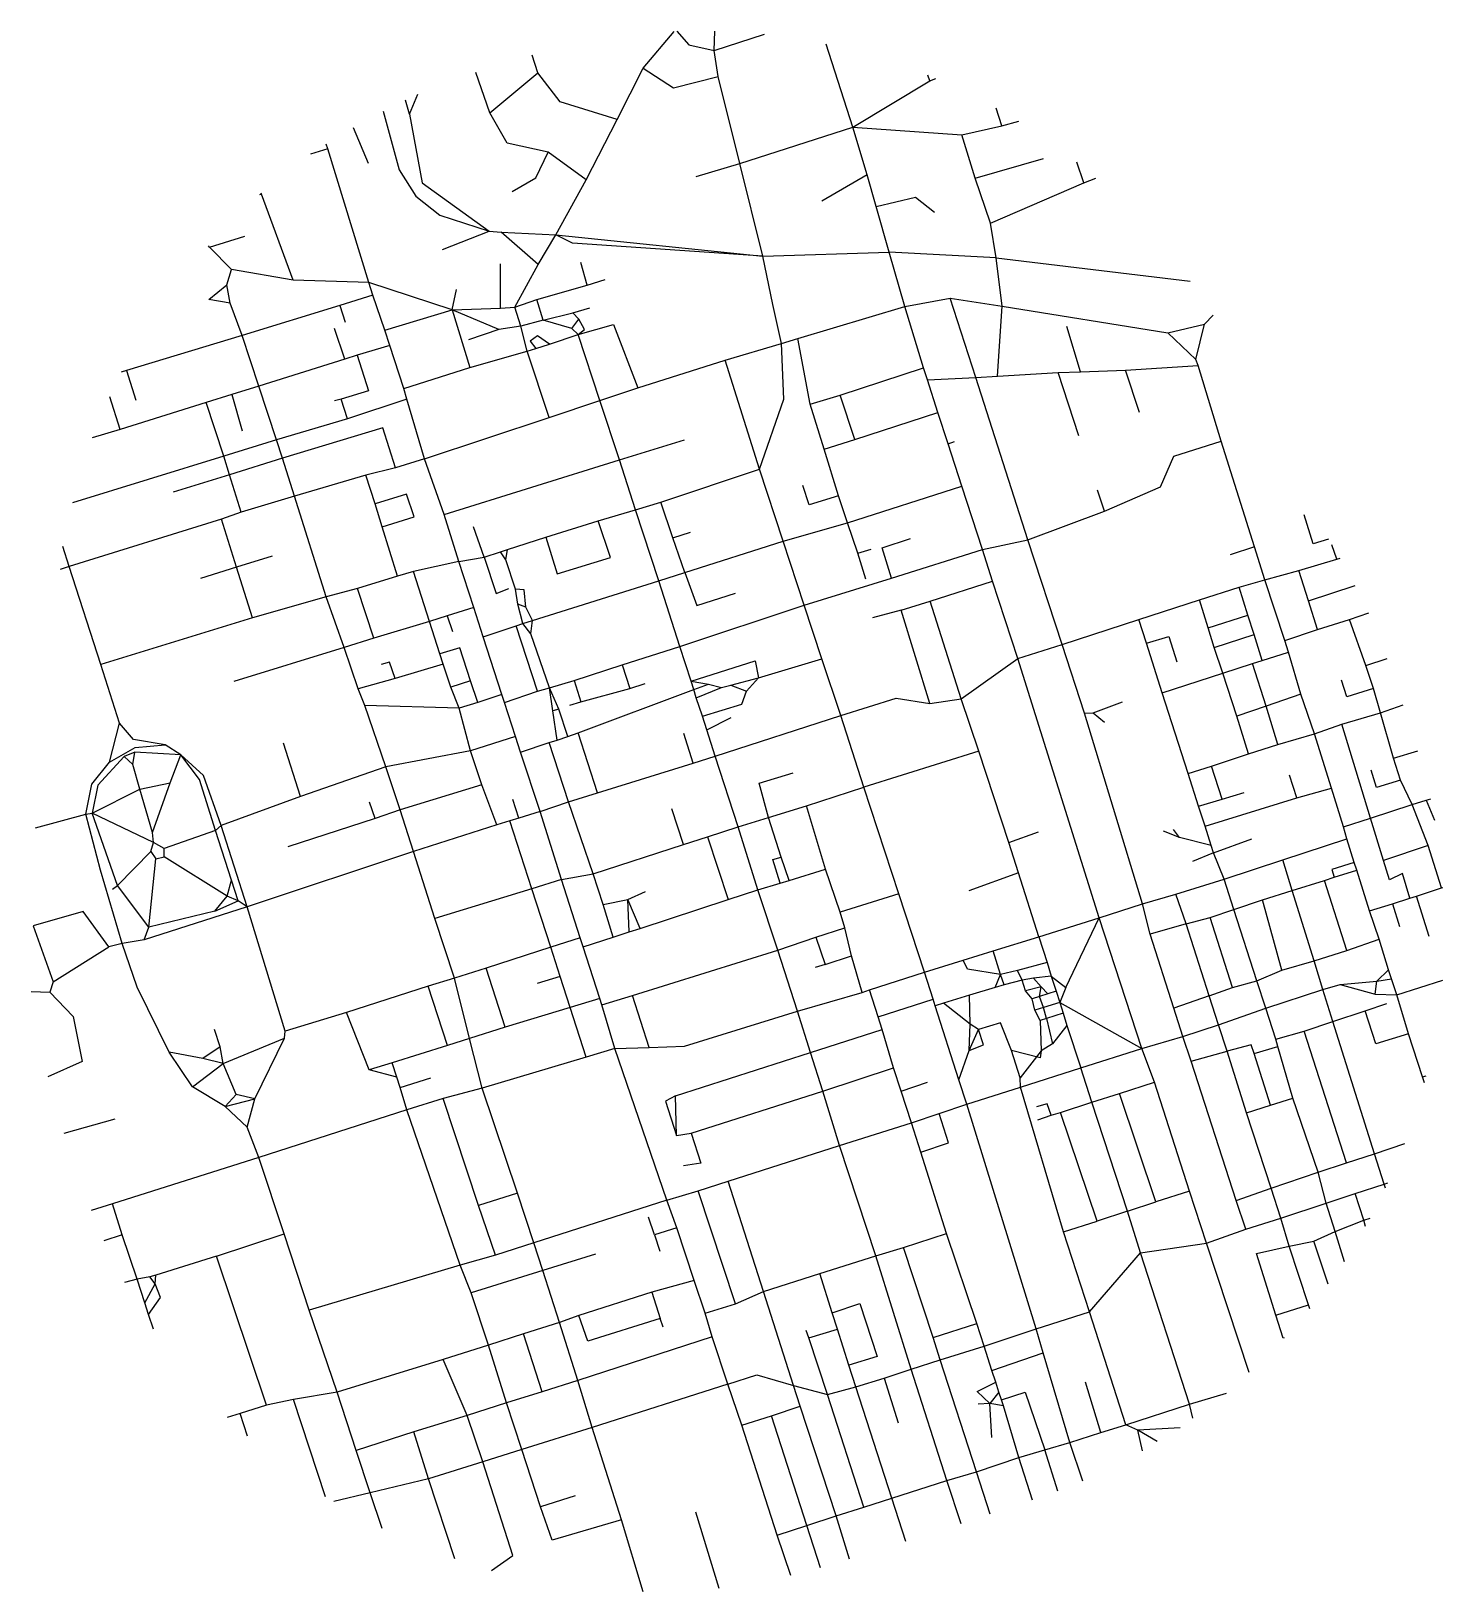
# Model space of a CAD drawing. Header units: metres. Extents: x 629401 to 631741, y 4834633 to 4837220.
import ezdxf

# ---------------------------------------------------------------- set-up
doc = ezdxf.new("R2010")
doc.units = ezdxf.units.M

msp = doc.modelspace()

# ---------------------------------------------------------------- linework, layer by layer
at = {"layer": 'ROADS'}
for points in [[(630415.3, 4837158.5), (630466.4, 4837219.6)], [(630471.2, 4837219.9), (630490.8, 4837197.7), (630532.9, 4837187.8)], [(630532.9, 4837187.8), (630534.1, 4837220)], [(630532.9, 4837187.8), (630616.4, 4837214.9)], [(630539.8, 4837144.7), (630532.9, 4837187.8)], [(630763, 4837060.8), (630718.9, 4837198.6)], [(630240.4, 4837151), (630231.4, 4837180.4)], [(630161, 4837084.6), (630137.6, 4837151.6)], [(630161, 4837084.6), (630240.4, 4837151)], [(630372.1, 4837073.9), (630277.4, 4837102.7), (630240.4, 4837151)], [(630372.1, 4837073.9), (630415.3, 4837158.5)], [(630415.3, 4837158.5), (630465.3, 4837126.1), (630539.8, 4837144.7)], [(630575.4, 4837000.6), (630539.8, 4837144.7)], [(630763, 4837060.8), (630890.7, 4837137.8)], [(630890.7, 4837137.8), (630887.5, 4837147.4)], [(630890.7, 4837137.8), (630900.3, 4837141.6)], [(630028, 4837082.7), (630041.7, 4837115.7)], [(629984.1, 4837087.4), (630010.9, 4836990.4), (630038.3, 4836946.3), (630078.3, 4836915.3), (630160.1, 4836888.7)], [(630028, 4837082.7), (630021.1, 4837105.7)], [(630028, 4837082.7), (630048.7, 4836968.6), (630160.1, 4836888.7)], [(630257.7, 4837019.7), (630189.9, 4837034.6), (630161, 4837084.6)], [(631009.8, 4837062.9), (631000.7, 4837092.2)], [(629934.3, 4837060.5), (629959.5, 4837001.4)], [(630320.9, 4836973.8), (630372.1, 4837073.9)], [(630575.4, 4837000.6), (630763, 4837060.8)], [(630786.9, 4836981.9), (630763, 4837060.8)], [(630763, 4837060.8), (630943.9, 4837048.2)], [(630943.9, 4837048.2), (631009.8, 4837062.9)], [(631009.8, 4837062.9), (631038.1, 4837070.9)], [(629892.2, 4837025), (629889.6, 4837032.5)], [(630965.8, 4836976.6), (630943.9, 4837048.2)], [(629892.2, 4837025), (629863.8, 4837016)], [(629960.2, 4836803.4), (629892.2, 4837025)], [(630198.1, 4836954.2), (630237.3, 4836977), (630257.7, 4837019.7)], [(630320.9, 4836973.8), (630257.7, 4837019.7)], [(630965.8, 4836976.6), (631079, 4837009)], [(630503.1, 4836979.2), (630575.4, 4837000.6)], [(630613.9, 4836846.8), (630575.4, 4837000.6)], [(630786.9, 4836981.9), (630711.5, 4836938.5)], [(630801.5, 4836929.6), (630786.9, 4836981.9)], [(631145.8, 4836968.5), (631134.5, 4837003.1)], [(630270.4, 4836882.3), (630320.9, 4836973.8)], [(630991.4, 4836901.6), (630965.8, 4836976.6)], [(630991.4, 4836901.6), (631145.8, 4836968.5)], [(631145.8, 4836968.5), (631165.6, 4836976.1)], [(629782.4, 4836949.9), (629779.2, 4836948.9)], [(629782.4, 4836949.9), (629781.9, 4836951.4)], [(629834.7, 4836807), (629782.4, 4836949.9)], [(630801.5, 4836929.6), (630866.7, 4836944.7), (630898.3, 4836920.1)], [(630823.1, 4836853.5), (630801.5, 4836929.6)], [(631000.7, 4836844.3), (630991.4, 4836901.6)], [(629696.4, 4836861.8), (629755, 4836880.3)], [(630082.3, 4836857.9), (630160.1, 4836888.7)], [(630160.1, 4836888.7), (630179.6, 4836886.7)], [(630241.1, 4836833.2), (630179.6, 4836886.7)], [(630179.6, 4836886.7), (630270.4, 4836882.3)], [(630241.1, 4836833.2), (630270.4, 4836882.3)], [(630613.9, 4836846.8), (630298, 4836868.8), (630270.4, 4836882.3)], [(630270.4, 4836882.3), (630613.9, 4836846.8)], [(629696.4, 4836861.8), (629694.7, 4836864.4)], [(629732.4, 4836824.8), (629696.4, 4836861.8)], [(630613.9, 4836846.8), (630823.1, 4836853.5)], [(630849.1, 4836763.5), (630823.1, 4836853.5)], [(631000.7, 4836844.3), (630823.1, 4836853.5)], [(629724.7, 4836799.6), (629732.4, 4836824.8)], [(629834.7, 4836807), (629732.4, 4836824.8)], [(630178.5, 4836761), (630178.7, 4836834.5)], [(630202.7, 4836762.7), (630241.1, 4836833.2)], [(630322.6, 4836799.2), (630312.1, 4836836.3)], [(630630.2, 4836767), (630613.9, 4836846.8)], [(631010.3, 4836763.9), (631000.7, 4836844.3)], [(631000.7, 4836844.3), (631322.2, 4836805.7)], [(629730.6, 4836769), (629695.1, 4836775.1), (629724.7, 4836799.6)], [(629730.6, 4836769), (629724.7, 4836799.6)], [(629960.2, 4836803.4), (629834.7, 4836807)], [(630098.7, 4836757.9), (629960.2, 4836803.4)], [(629967.1, 4836782.3), (629960.2, 4836803.4)], [(630238.8, 4836775.3), (630322.6, 4836799.2)], [(630322.6, 4836799.2), (630352, 4836808.3)], [(629967.1, 4836782.3), (629912.3, 4836765)], [(629986.9, 4836724.4), (629967.1, 4836782.3)], [(630098.7, 4836757.9), (630105.6, 4836791.6)], [(630202.7, 4836762.7), (630238.8, 4836775.3)], [(630249.5, 4836740.8), (630238.8, 4836775.3)], [(630849.1, 4836763.5), (630924.2, 4836777.4)], [(630967, 4836645.9), (630924.2, 4836777.4)], [(630924.2, 4836777.4), (631010.3, 4836763.9)], [(629750.1, 4836715.7), (629730.6, 4836769)], [(629912.3, 4836765), (629750.1, 4836715.7)], [(629912.3, 4836765), (629921.1, 4836737.9)], [(629986.9, 4836724.4), (630098.7, 4836757.9)], [(630098.7, 4836757.9), (630178.5, 4836761)], [(630098.7, 4836757.9), (630127.7, 4836662.6)], [(630175.9, 4836725.2), (630098.7, 4836757.9)], [(630178.5, 4836761), (630202.7, 4836762.7)], [(630212.2, 4836730.8), (630202.7, 4836762.7)], [(630249.5, 4836740.8), (630298.9, 4836753.1)], [(630298.9, 4836753.1), (630326.9, 4836761.5)], [(630308.6, 4836742.6), (630298.9, 4836753.1)], [(630644.5, 4836702), (630630.2, 4836767)], [(630671.6, 4836710.8), (630849.1, 4836763.5)], [(630880.2, 4836661.8), (630849.1, 4836763.5)], [(631002.8, 4836647.9), (631010.3, 4836763.9)], [(631010.3, 4836763.9), (631285.1, 4836719.9)], [(631346.2, 4836734.5), (631360.4, 4836749.2)], [(629920.4, 4836676.4), (629903.6, 4836726.9)], [(629995.4, 4836699.1), (629986.9, 4836724.4)], [(630175.9, 4836725.2), (630125.6, 4836708.4)], [(630212.2, 4836730.8), (630175.9, 4836725.2)], [(630249.5, 4836740.8), (630212.2, 4836730.8)], [(630223.1, 4836689.5), (630212.2, 4836730.8)], [(630296.8, 4836726.9), (630249.5, 4836740.8)], [(630296.8, 4836726.9), (630308.6, 4836742.6)], [(630307.6, 4836717.2), (630296.8, 4836726.9)], [(630307.6, 4836717.2), (630318, 4836725.7), (630308.6, 4836742.6)], [(630307.6, 4836717.2), (630366.1, 4836733.8), (630406.4, 4836628.5)], [(631140.4, 4836655.4), (631117.7, 4836730.6)], [(631285.1, 4836719.9), (631346.2, 4836734.5)], [(631331.4, 4836675.7), (631346.2, 4836734.5)], [(629750.1, 4836715.7), (629558.3, 4836657.6)], [(629778.2, 4836631.4), (629750.1, 4836715.7)], [(629995.4, 4836699.1), (629941, 4836682.8)], [(630018.4, 4836627.7), (629995.4, 4836699.1)], [(630260.1, 4836701), (630240.1, 4836715.2), (630228, 4836705.9), (630237.1, 4836693.8)], [(630237.1, 4836693.8), (630260.1, 4836701)], [(630260.1, 4836701), (630307.6, 4836717.2)], [(630343.6, 4836607.8), (630307.6, 4836717.2)], [(630551.5, 4836674.6), (630644.5, 4836702)], [(630608.3, 4836493.9), (630648.6, 4836610), (630644.5, 4836702)], [(630644.5, 4836702), (630671.6, 4836710.8)], [(630691.9, 4836601.7), (630671.6, 4836710.8)], [(631331.4, 4836675.7), (631285.1, 4836719.9)], [(629920.4, 4836676.4), (629778.2, 4836631.4)], [(629941, 4836682.8), (629959.6, 4836624), (629914.5, 4836610.2)], [(629941, 4836682.8), (629920.4, 4836676.4)], [(630127.7, 4836662.6), (630223.1, 4836689.5)], [(630223.1, 4836689.5), (630237.1, 4836693.8)], [(630259.5, 4836579.3), (630223.1, 4836689.5)], [(630406.4, 4836628.5), (630551.5, 4836674.6)], [(630608.3, 4836493.9), (630551.5, 4836674.6)], [(631335.6, 4836665.6), (631331.4, 4836675.7)], [(629558.3, 4836657.6), (629549.9, 4836654.9)], [(629558.3, 4836657.6), (629574.1, 4836608.4)], [(630018.4, 4836627.7), (630127.7, 4836662.6)], [(630741.9, 4836616.7), (630880.2, 4836661.8)], [(630886.6, 4836641.8), (630880.2, 4836661.8)], [(630886.6, 4836641.8), (630967, 4836645.9)], [(630967, 4836645.9), (631002.8, 4836647.9)], [(631053.1, 4836376.9), (630967, 4836645.9)], [(631002.8, 4836647.9), (631103.2, 4836654)], [(631103.2, 4836654), (631140.4, 4836655.4)], [(631137.6, 4836548.9), (631103.2, 4836654)], [(631140.4, 4836655.4), (631215.3, 4836657.8)], [(631215.3, 4836657.8), (631335.6, 4836665.6)], [(631238.2, 4836587.6), (631215.3, 4836657.8)], [(631373.4, 4836540.4), (631335.6, 4836665.6)], [(629733.4, 4836617.6), (629690.9, 4836604.6)], [(629778.2, 4836631.4), (629733.4, 4836617.6)], [(629733.4, 4836617.6), (629750.3, 4836557.4)], [(629807.5, 4836542.7), (629778.2, 4836631.4)], [(630023.5, 4836609.9), (630018.4, 4836627.7)], [(630343.6, 4836607.8), (630406.4, 4836628.5)], [(630903.8, 4836587.8), (630886.6, 4836641.8)], [(629547.9, 4836559.5), (629530.7, 4836613.9)], [(629690.9, 4836604.6), (629547.9, 4836559.5)], [(629720, 4836515.3), (629690.9, 4836604.6)], [(629914.5, 4836610.2), (629903.6, 4836607)], [(629925, 4836577.6), (629914.5, 4836610.2)], [(630023.5, 4836609.9), (629925, 4836577.6)], [(630052.9, 4836511.1), (630023.5, 4836609.9)], [(630259.5, 4836579.3), (630343.6, 4836607.8)], [(630375.9, 4836509.2), (630343.6, 4836607.8)], [(630691.9, 4836601.7), (630741.9, 4836616.7)], [(630715.5, 4836526.9), (630691.9, 4836601.7)], [(630766.1, 4836543.2), (630741.9, 4836616.7)], [(629925, 4836577.6), (629807.5, 4836542.7)], [(630052.9, 4836511.1), (630259.5, 4836579.3)], [(630766.1, 4836543.2), (630903.8, 4836587.8)], [(630920.8, 4836535.9), (630903.8, 4836587.8)], [(629547.9, 4836559.5), (629501.7, 4836545.6)], [(629807.5, 4836542.7), (629720, 4836515.3)], [(629817.4, 4836511.9), (629807.5, 4836542.7)], [(630004.8, 4836496.2), (629983.4, 4836562.5), (629817.4, 4836511.9)], [(630375.9, 4836509.2), (630483.6, 4836542.8)], [(630715.5, 4836526.9), (630766.1, 4836543.2)], [(630920.8, 4836535.9), (630931.7, 4836539.9)], [(631180.2, 4836424), (631273.3, 4836464.6), (631295.1, 4836515.2), (631373.4, 4836540.4)], [(631429.1, 4836365.4), (631373.4, 4836540.4)], [(629720, 4836515.3), (629469, 4836437.9)], [(629729.3, 4836484.4), (629720, 4836515.3)], [(630739.4, 4836449.8), (630715.5, 4836526.9)], [(630943.7, 4836465.9), (630920.8, 4836535.9)], [(629817.4, 4836511.9), (629729.3, 4836484.4)], [(629836.9, 4836449), (629817.4, 4836511.9)], [(630004.8, 4836496.2), (629955.2, 4836483.7)], [(630052.9, 4836511.1), (630004.8, 4836496.2)], [(630085.3, 4836418.6), (630052.9, 4836511.1)], [(630085.3, 4836418.6), (630375.9, 4836509.2)], [(630402.8, 4836426.6), (630375.9, 4836509.2)], [(630444.4, 4836439.4), (630608.3, 4836493.9)], [(630647.2, 4836374.6), (630608.3, 4836493.9)], [(629729.3, 4836484.4), (629636.1, 4836455.9)], [(629748.8, 4836422.5), (629729.3, 4836484.4)], [(629955.2, 4836483.7), (629836.9, 4836449)], [(629970.9, 4836436.3), (629955.2, 4836483.7)], [(630739.4, 4836449.8), (630690.6, 4836435), (630680.1, 4836466.9)], [(630754.1, 4836404.8), (630943.7, 4836465.9)], [(630978, 4836360.8), (630943.7, 4836465.9)], [(629836.9, 4836449), (629748.8, 4836422.5)], [(629889.5, 4836282.4), (629836.9, 4836449)], [(629982.4, 4836398.1), (630035.3, 4836414.8), (630022.9, 4836452.5), (629970.9, 4836436.3)], [(629982.4, 4836398.1), (629970.9, 4836436.3)], [(630402.8, 4836426.6), (630444.4, 4836439.4)], [(630464.3, 4836380.1), (630444.4, 4836439.4)], [(630754.1, 4836404.8), (630739.4, 4836449.8)], [(631180.2, 4836424), (631168.5, 4836459.2)], [(629716, 4836410.8), (629463.3, 4836332.3)], [(629748.8, 4836422.5), (629716, 4836410.8)], [(629740.7, 4836331.6), (629716, 4836410.8)], [(630109.8, 4836341), (630085.3, 4836418.6)], [(630340.6, 4836408.3), (630402.8, 4836426.6)], [(630441.1, 4836308.5), (630402.8, 4836426.6)], [(631053.1, 4836376.9), (631180.2, 4836424)], [(631551.6, 4836377.6), (631526, 4836370.1), (631511.1, 4836418.4)], [(630007.9, 4836316.6), (629982.4, 4836398.1)], [(630151.6, 4836348.1), (630134.1, 4836398.4)], [(630253.6, 4836380.9), (630272.5, 4836320.2), (630361.2, 4836347.2), (630340.6, 4836408.3)], [(630253.6, 4836380.9), (630340.6, 4836408.3)], [(630464.3, 4836380.1), (630493.5, 4836389.5)], [(630647.2, 4836374.6), (630754.1, 4836404.8)], [(630771, 4836354.5), (630754.1, 4836404.8)], [(629463.3, 4836332.3), (629453.1, 4836365.5)], [(630178.9, 4836356.8), (630190.2, 4836360.5)], [(630187.6, 4836343.7), (630190.2, 4836360.5)], [(630190.2, 4836360.5), (630253.6, 4836380.9)], [(630484.5, 4836322.6), (630464.3, 4836380.1)], [(630484.5, 4836322.6), (630647.2, 4836374.6)], [(630682, 4836268.7), (630647.2, 4836374.6)], [(630771, 4836354.5), (630793.5, 4836361.5)], [(630827.2, 4836313.2), (630811.4, 4836363.6), (630858.3, 4836379.2)], [(630827.2, 4836313.2), (630978, 4836360.8)], [(630978, 4836360.8), (631053.1, 4836376.9)], [(630994.7, 4836308.4), (630978, 4836360.8)], [(631110.3, 4836203.4), (631053.1, 4836376.9)], [(631429.1, 4836365.4), (631388.6, 4836351.7)], [(631446.1, 4836310.4), (631429.1, 4836365.4)], [(631565.3, 4836344.7), (631557.3, 4836368.5)], [(629800.1, 4836349.5), (629740.7, 4836331.6)], [(630109.8, 4836341), (630034.7, 4836324.2)], [(630109.8, 4836341), (630151.6, 4836348.1)], [(630134.5, 4836264.7), (630109.8, 4836341)], [(630151.6, 4836348.1), (630178.9, 4836356.8)], [(630151.6, 4836348.1), (630171.4, 4836287.9), (630192.3, 4836295.8)], [(630187.6, 4836343.7), (630178.9, 4836356.8)], [(630203.8, 4836294.8), (630187.6, 4836343.7)], [(630784.5, 4836311.7), (630771, 4836354.5)], [(631502.6, 4836325.7), (631565.3, 4836344.7)], [(631565.3, 4836344.7), (631571, 4836346.6)], [(629463.3, 4836332.3), (629448.5, 4836327.7)], [(629515.9, 4836170), (629463.3, 4836332.3)], [(629740.7, 4836331.6), (629681.2, 4836312.9)], [(629767.7, 4836247.6), (629740.7, 4836331.6)], [(630007.9, 4836316.6), (629941.7, 4836296.1)], [(630034.7, 4836324.2), (630007.9, 4836316.6)], [(630060.9, 4836241.1), (630034.7, 4836324.2)], [(630231.8, 4836243.2), (630441.1, 4836308.5)], [(630441.1, 4836308.5), (630484.5, 4836322.6)], [(630475.8, 4836200.1), (630441.1, 4836308.5)], [(630484.5, 4836322.6), (630504.5, 4836267.9), (630568.4, 4836288.4)], [(630682, 4836268.7), (630827.2, 4836313.2)], [(630891.2, 4836275.2), (630994.7, 4836308.4)], [(631036.4, 4836179.8), (630994.7, 4836308.4)], [(631403.6, 4836298.3), (631446.1, 4836310.4)], [(631446.1, 4836310.4), (631502.6, 4836325.7)], [(631479.1, 4836209.6), (631446.1, 4836310.4)], [(631518.4, 4836275.5), (631502.6, 4836325.7)], [(629889.5, 4836282.4), (629767.7, 4836247.6)], [(629941.7, 4836296.1), (629889.5, 4836282.4)], [(629919.5, 4836198.5), (629889.5, 4836282.4)], [(629968.9, 4836213.9), (629941.7, 4836296.1)], [(630220.7, 4836264.9), (630217.8, 4836294.1), (630203.8, 4836294.8)], [(630207.6, 4836270.1), (630203.8, 4836294.8)], [(631338, 4836277.3), (631403.6, 4836298.3)], [(631418, 4836252.1), (631403.6, 4836298.3)], [(631518.4, 4836275.5), (631595.9, 4836301.2)], [(630134.5, 4836264.7), (630090.5, 4836250.6)], [(630150.1, 4836216.1), (630134.5, 4836264.7)], [(630215.6, 4836238.2), (630207.6, 4836270.1)], [(630220.7, 4836264.9), (630207.6, 4836270.1)], [(630231.8, 4836243.2), (630220.7, 4836264.9)], [(630475.8, 4836200.1), (630682, 4836268.7)], [(630711.5, 4836179.2), (630682, 4836268.7)], [(630842.9, 4836259.9), (630795.7, 4836247.4)], [(630842.9, 4836259.9), (630891.2, 4836275.2)], [(630890.5, 4836105.5), (630842.9, 4836259.9)], [(630942.6, 4836112.9), (630891.2, 4836275.2)], [(631237.1, 4836244.9), (631338, 4836277.3)], [(631352.3, 4836230.9), (631338, 4836277.3)], [(631533.4, 4836228), (631518.4, 4836275.5)], [(631586.7, 4836244.7), (631618.6, 4836255.5)], [(629767.7, 4836247.6), (629515.9, 4836170)], [(630060.9, 4836241.1), (629968.9, 4836213.9)], [(630090.5, 4836250.6), (630060.9, 4836241.1)], [(630078.2, 4836187.6), (630060.9, 4836241.1)], [(630090.5, 4836250.6), (630099.2, 4836224.8)], [(630150.1, 4836216.1), (630204.6, 4836234)], [(630204.6, 4836234), (630215.6, 4836238.2)], [(630240.2, 4836125.7), (630204.6, 4836234)], [(630215.6, 4836238.2), (630231.8, 4836243.2)], [(630229.2, 4836220.8), (630215.6, 4836238.2)], [(630229.2, 4836220.8), (630231.8, 4836243.2)], [(631110.3, 4836203.4), (631237.1, 4836244.9)], [(631250, 4836205.3), (631237.1, 4836244.9)], [(631352.3, 4836230.9), (631418, 4836252.1)], [(631362.1, 4836198.5), (631352.3, 4836230.9)], [(631428.2, 4836219.8), (631418, 4836252.1)], [(631533.4, 4836228), (631586.7, 4836244.7)], [(631613.5, 4836168.2), (631586.7, 4836244.7)], [(629968.9, 4836213.9), (629919.5, 4836198.5)], [(630181.1, 4836120.3), (630150.1, 4836216.1)], [(630260, 4836131.2), (630229.2, 4836220.8)], [(631036.4, 4836179.8), (631110.3, 4836203.4)], [(631147.1, 4836089.4), (631110.3, 4836203.4)], [(631250, 4836205.3), (631286.9, 4836216.4), (631300.1, 4836174.4)], [(631276.1, 4836123), (631250, 4836205.3)], [(631362.1, 4836198.5), (631428.2, 4836219.8)], [(631441.9, 4836176.7), (631428.2, 4836219.8)], [(631479.1, 4836209.6), (631533.4, 4836228)], [(631485.2, 4836190.3), (631479.1, 4836209.6)], [(629919.5, 4836198.5), (629736.5, 4836142)], [(629942.7, 4836129.6), (629919.5, 4836198.5)], [(630129.1, 4836143), (630111.2, 4836197.7), (630078.2, 4836187.6)], [(630083.6, 4836170.6), (630078.2, 4836187.6)], [(630380.2, 4836169.3), (630475.8, 4836200.1)], [(630494.8, 4836142.3), (630475.8, 4836200.1)], [(630606.5, 4836148.1), (630711.5, 4836179.2)], [(630742.9, 4836085.7), (630711.5, 4836179.2)], [(630942.6, 4836112.9), (631036.4, 4836179.8)], [(631171.2, 4835750.1), (631036.4, 4836179.8)], [(631376.5, 4836155.6), (631362.1, 4836198.5)], [(631441.9, 4836176.7), (631485.2, 4836190.3)], [(631505.7, 4836120.8), (631485.2, 4836190.3)], [(631613.5, 4836168.2), (631648.9, 4836180.2)], [(629547, 4836072.9), (629515.9, 4836170)], [(630003.8, 4836146.8), (629994.9, 4836174.1), (629980.9, 4836170.2)], [(630083.6, 4836170.6), (630003.8, 4836146.8)], [(630096.2, 4836132.4), (630083.6, 4836170.6)], [(630301.1, 4836143.5), (630380.2, 4836169.3)], [(630380.2, 4836169.3), (630393.2, 4836130.4)], [(630494.8, 4836142.3), (630600.8, 4836176.3), (630606.5, 4836148.1)], [(631276.1, 4836123), (631376.5, 4836155.6)], [(631376.5, 4836155.6), (631425.9, 4836171.5)], [(631399.8, 4836084.2), (631376.5, 4836155.6)], [(631425.9, 4836171.5), (631441.9, 4836176.7)], [(631448.4, 4836100.9), (631425.9, 4836171.5)], [(631626, 4836130.5), (631613.5, 4836168.2)], [(630003.8, 4836146.8), (629942.7, 4836129.6)], [(629953.5, 4836101.9), (629942.7, 4836129.6)], [(630129.1, 4836143), (630096.2, 4836132.4)], [(630110.1, 4836097.4), (630096.2, 4836132.4)], [(630141, 4836107.2), (630129.1, 4836143)], [(630185.3, 4836107.1), (630240.2, 4836125.7)], [(630240.2, 4836125.7), (630260, 4836131.2)], [(630260, 4836131.2), (630301.1, 4836143.5)], [(630265.3, 4836093.2), (630260, 4836131.2)], [(630275.2, 4836095.9), (630260, 4836131.2)], [(630301.1, 4836143.5), (630312, 4836108.1)], [(630307.6, 4836056.7), (630499, 4836128.4)], [(630312, 4836108.1), (630393.2, 4836130.4)], [(630393.2, 4836130.4), (630418.4, 4836138.5)], [(630499, 4836128.4), (630494.8, 4836142.3)], [(630494.8, 4836142.3), (630523.5, 4836137.5)], [(630499, 4836128.4), (630523.5, 4836137.5)], [(630503.4, 4836114.9), (630499, 4836128.4)], [(630503.4, 4836114.9), (630544.9, 4836131.8)], [(630513.4, 4836084.3), (630578.7, 4836104.5), (630586.7, 4836126.1)], [(630523.5, 4836137.5), (630544.9, 4836131.8)], [(630544.9, 4836131.8), (630560.6, 4836136)], [(630560.6, 4836136), (630606.5, 4836148.1)], [(630560.6, 4836136), (630586.7, 4836126.1)], [(630586.7, 4836126.1), (630606.5, 4836148.1)], [(631626, 4836130.5), (631582.2, 4836116.4), (631573.4, 4836144.2)], [(631637.6, 4836090.1), (631626, 4836130.5)], [(629988.8, 4836000.6), (629953.5, 4836101.9)], [(630110.1, 4836097.4), (629953.5, 4836101.9)], [(630141, 4836107.2), (630110.1, 4836097.4)], [(630181.1, 4836120.3), (630141, 4836107.2)], [(630185.3, 4836107.1), (630181.1, 4836120.3)], [(630203.7, 4836050.6), (630185.3, 4836107.1)], [(630293.4, 4836102.8), (630312, 4836108.1)], [(630513.4, 4836084.3), (630503.4, 4836114.9)], [(630742.9, 4836085.7), (630834.8, 4836114.1), (630890.5, 4836105.5)], [(630890.5, 4836105.5), (630942.6, 4836112.9)], [(630972.1, 4836026.1), (630942.6, 4836112.9)], [(631161.3, 4836089.7), (631209.8, 4836108.2)], [(631319.1, 4835989.3), (631276.1, 4836123)], [(631448.4, 4836100.9), (631399.8, 4836084.2)], [(631505.7, 4836120.8), (631448.4, 4836100.9)], [(631467.8, 4836037.5), (631448.4, 4836100.9)], [(631528.2, 4836055), (631505.7, 4836120.8)], [(631637.6, 4836090.1), (631675.7, 4836103)], [(630128.8, 4836027), (630110.1, 4836097.4)], [(630275.2, 4836095.9), (630265.3, 4836093.2)], [(630272.7, 4836044.8), (630265.3, 4836093.2)], [(630290.1, 4836050.6), (630275.2, 4836095.9)], [(630520.6, 4836061.9), (630513.4, 4836084.3)], [(630520.6, 4836061.9), (630561.4, 4836082)], [(630534.8, 4836018.2), (630742.9, 4836085.7)], [(630781.3, 4835966.8), (630742.9, 4836085.7)], [(631147.1, 4836089.4), (631161.3, 4836089.7)], [(631243.2, 4835773.4), (631147.1, 4836089.4)], [(631161.3, 4836089.7), (631180.4, 4836074.7)], [(631419, 4836021.7), (631399.8, 4836084.2)], [(631573.9, 4836071.3), (631637.6, 4836090.1)], [(631659.6, 4836014.6), (631637.6, 4836090.1)], [(629530.2, 4836008.2), (629547, 4836072.9)], [(629622.9, 4836036.8), (629570.4, 4836045.7), (629547, 4836072.9)], [(630203.7, 4836050.6), (630128.8, 4836027)], [(630211.9, 4836024.9), (630203.7, 4836050.6)], [(630272.7, 4836044.8), (630290.1, 4836050.6)], [(630290.1, 4836050.6), (630307.6, 4836056.7)], [(630339.3, 4835957.4), (630307.6, 4836056.7)], [(630498, 4836006.3), (630482.7, 4836055.8)], [(630534.8, 4836018.2), (630520.6, 4836061.9)], [(631467.8, 4836037.5), (631528.2, 4836055)], [(631528.2, 4836055), (631573.9, 4836071.3)], [(631556.4, 4835964.8), (631528.2, 4836055)], [(631621.4, 4835915.2), (631573.9, 4836071.3)], [(629530.2, 4836008.2), (629573.1, 4836032.2), (629622.9, 4836036.8)], [(629572.4, 4836024.6), (629554.6, 4836017.7)], [(629568.9, 4836004.1), (629572.4, 4836024.6)], [(629648.8, 4836020.5), (629572.4, 4836024.6)], [(629648.8, 4836020.5), (629622.9, 4836036.8)], [(629847, 4835951.3), (629818.7, 4836039.8)], [(630128.8, 4836027), (629988.8, 4836000.6)], [(630148, 4835970.7), (630128.8, 4836027)], [(630211.9, 4836024.9), (630259.5, 4836040.5)], [(630244.4, 4835926.1), (630211.9, 4836024.9)], [(630259.5, 4836040.5), (630272.7, 4836044.8)], [(630291.7, 4835942.1), (630259.5, 4836040.5)], [(630972.1, 4836026.1), (630781.3, 4835966.8)], [(631021.5, 4835874.8), (630972.1, 4836026.1)], [(631419, 4836021.7), (631467.8, 4836037.5)], [(631659.6, 4836014.6), (631699.7, 4836026.8)], [(629490.9, 4835921.9), (629501.3, 4835971.6), (629530.2, 4836008.2)], [(629554.6, 4836017.7), (629510.9, 4835970.1), (629501.5, 4835923.3)], [(629568.9, 4836004.1), (629554.6, 4836017.7)], [(629580.6, 4835963.1), (629568.9, 4836004.1)], [(629630.8, 4835974.1), (629648.8, 4836020.5)], [(629706.4, 4835895.1), (629679.7, 4835979.5), (629648.8, 4836020.5)], [(629715.4, 4835902.9), (629686, 4835985.9), (629648.8, 4836020.5)], [(629988.8, 4836000.6), (629847, 4835951.3)], [(630012.2, 4835928.9), (629988.8, 4836000.6)], [(630339.3, 4835957.4), (630498, 4836006.3)], [(630498, 4836006.3), (630534.8, 4836018.2)], [(630572.6, 4835900.7), (630534.8, 4836018.2)], [(631319.1, 4835989.3), (631357.9, 4836001.3)], [(631357.9, 4836001.3), (631419, 4836021.7)], [(631375.6, 4835947), (631357.9, 4836001.3)], [(631671.3, 4835978.4), (631659.6, 4836014.6)], [(629580.6, 4835963.1), (629630.8, 4835974.1)], [(629601.7, 4835891.3), (629630.8, 4835974.1)], [(630148, 4835970.7), (630012.2, 4835928.9)], [(630172.4, 4835904.2), (630148, 4835970.7)], [(630623, 4835916.4), (630607.6, 4835973.5), (630663.9, 4835990.5)], [(631336.3, 4835935.4), (631319.1, 4835989.3)], [(631499, 4835949), (631487.2, 4835986.7)], [(631671.3, 4835978.4), (631631.3, 4835966.2), (631622.2, 4835994.9)], [(631690.6, 4835937.9), (631671.3, 4835978.4)], [(629501.5, 4835923.3), (629580.6, 4835963.1)], [(629601.7, 4835891.3), (629580.6, 4835963.1)], [(629847, 4835951.3), (629715.4, 4835902.9)], [(630209.2, 4835915.3), (630199, 4835946.4)], [(630291.7, 4835942.1), (630339.3, 4835957.4)], [(630685.9, 4835935.8), (630781.3, 4835966.8)], [(630839.1, 4835790.1), (630781.3, 4835966.8)], [(631336.3, 4835935.4), (631375.6, 4835947)], [(631346.9, 4835902.1), (631499, 4835949)], [(631375.6, 4835947), (631411.8, 4835958.1)], [(631499, 4835949), (631556.4, 4835964.8)], [(631576.6, 4835901), (631556.4, 4835964.8)], [(631690.6, 4835937.9), (631713.6, 4835944.9)], [(631713.6, 4835944.9), (631721.2, 4835947.4)], [(631713.6, 4835944.9), (631727.3, 4835912.2)], [(629407.7, 4835899.3), (629490.9, 4835921.9)], [(629490.9, 4835921.9), (629501.5, 4835923.3)], [(629515.3, 4835828.9), (629490.9, 4835921.9)], [(629543.9, 4835803.7), (629501.5, 4835923.3)], [(629603.2, 4835875.2), (629501.5, 4835923.3)], [(629971, 4835914.5), (629961.6, 4835941.7)], [(630012.2, 4835928.9), (629971, 4835914.5)], [(630034.3, 4835860.2), (630012.2, 4835928.9)], [(630244.4, 4835926.1), (630209.2, 4835915.3)], [(630244.4, 4835926.1), (630291.7, 4835942.1)], [(630280, 4835813.5), (630244.4, 4835926.1)], [(630332.3, 4835823), (630291.7, 4835942.1)], [(630482.1, 4835871.5), (630463, 4835930.6)], [(630623, 4835916.4), (630685.9, 4835935.8)], [(630717.5, 4835831), (630685.9, 4835935.8)], [(631346.9, 4835902.1), (631336.3, 4835935.4)], [(631621.4, 4835915.2), (631690.6, 4835937.9)], [(631717, 4835869.7), (631690.6, 4835937.9)], [(629706.4, 4835895.1), (629620.8, 4835865)], [(629706.4, 4835895.1), (629715.4, 4835902.9)], [(629732.9, 4835812.5), (629706.4, 4835895.1)], [(629758.7, 4835768.3), (629715.4, 4835902.9)], [(629971, 4835914.5), (629826, 4835867.7)], [(630172.4, 4835904.2), (630034.3, 4835860.2)], [(630194.4, 4835910.7), (630172.4, 4835904.2)], [(630209.2, 4835915.3), (630194.4, 4835910.7)], [(630230.4, 4835798.2), (630194.4, 4835910.7)], [(630521.8, 4835884.2), (630572.6, 4835900.7)], [(630572.6, 4835900.7), (630623, 4835916.4)], [(630605.3, 4835796.4), (630572.6, 4835900.7)], [(630644.3, 4835850.5), (630623, 4835916.4)], [(631021.5, 4835874.8), (631070.9, 4835892.5)], [(631304.5, 4835883.5), (631277.9, 4835893.8)], [(631304.5, 4835883.5), (631294.8, 4835896.4)], [(631357.2, 4835870), (631346.9, 4835902.1)], [(631576.6, 4835901), (631621.4, 4835915.2)], [(631582, 4835881), (631576.6, 4835901)], [(631642.6, 4835845.2), (631621.4, 4835915.2)], [(629599.1, 4835859.9), (629603.2, 4835875.2)], [(629603.2, 4835875.2), (629601.7, 4835891.3)], [(629620.8, 4835865), (629603.2, 4835875.2)], [(630332.3, 4835823), (630482.1, 4835871.5)], [(630482.1, 4835871.5), (630521.8, 4835884.2)], [(630521.8, 4835884.2), (630556.3, 4835780.3)], [(631037.5, 4835824.8), (631021.5, 4835874.8)], [(631357.2, 4835870), (631304.5, 4835883.5)], [(631361.1, 4835857.6), (631357.2, 4835870)], [(631361.1, 4835857.6), (631424.4, 4835880.8)], [(631475.8, 4835846.3), (631582, 4835881)], [(631594.3, 4835842), (631582, 4835881)], [(631717, 4835869.7), (631642.6, 4835845.2)], [(631738.8, 4835799.8), (631717, 4835869.7)], [(629543.9, 4835803.7), (629599.1, 4835859.9)], [(629595.4, 4835734.5), (629607.2, 4835848)], [(629599.1, 4835859.9), (629607.2, 4835848)], [(629607.2, 4835848), (629620.8, 4835851.4)], [(629620.8, 4835851.4), (629620.8, 4835865)], [(629725.5, 4835785.8), (629620.8, 4835851.4)], [(630034.3, 4835860.2), (629758.7, 4835768.3)], [(630070, 4835749), (630034.3, 4835860.2)], [(630642.4, 4835807.3), (630630, 4835846.6), (630644.3, 4835850.5)], [(630657.3, 4835811.9), (630644.3, 4835850.5)], [(631361.1, 4835857.6), (631326.2, 4835843.6)], [(631378.5, 4835814.4), (631361.1, 4835857.6)], [(631378.5, 4835814.4), (631475.8, 4835846.3)], [(631491.3, 4835795.5), (631475.8, 4835846.3)], [(631594.3, 4835842), (631557, 4835830.4), (631561, 4835817.4)], [(631598.5, 4835828.8), (631594.3, 4835842)], [(631686.4, 4835782.8), (631674.5, 4835823.7), (631653, 4835813.3), (631642.6, 4835845.2)], [(629551.2, 4835707.7), (629515.3, 4835828.9)], [(630280, 4835813.5), (630332.3, 4835823)], [(630349.2, 4835772), (630332.3, 4835823)], [(630657.3, 4835811.9), (630717.5, 4835831)], [(630741.8, 4835759.2), (630717.5, 4835831)], [(631037.5, 4835824.8), (630955.5, 4835794.9)], [(631071.6, 4835718.8), (631037.5, 4835824.8)], [(631544.8, 4835812.1), (631561, 4835817.4)], [(631561, 4835817.4), (631598.5, 4835828.8)], [(631619.7, 4835761.8), (631598.5, 4835828.8)], [(629535.4, 4835797.6), (629543.9, 4835803.7)], [(629595.4, 4835734.5), (629543.9, 4835803.7)], [(629725.5, 4835785.8), (629732.9, 4835812.5)], [(629743.6, 4835778.1), (629732.9, 4835812.5)], [(630230.4, 4835798.2), (630070, 4835749)], [(630280, 4835813.5), (630230.4, 4835798.2)], [(630262.3, 4835701.5), (630230.4, 4835798.2)], [(630311, 4835716.9), (630280, 4835813.5)], [(630389.8, 4835780.3), (630418.9, 4835793.9)], [(630556.3, 4835780.3), (630605.3, 4835796.4)], [(630605.3, 4835796.4), (630642.4, 4835807.3)], [(630638.3, 4835696.7), (630605.3, 4835796.4)], [(630642.4, 4835807.3), (630657.3, 4835811.9)], [(630839.1, 4835790.1), (630741.8, 4835759.2)], [(630881.8, 4835659.8), (630839.1, 4835790.1)], [(631243.2, 4835773.4), (631298.6, 4835789.5)], [(631298.6, 4835789.5), (631378.5, 4835814.4)], [(631315.7, 4835740), (631298.6, 4835789.5)], [(631394.7, 4835764), (631378.5, 4835814.4)], [(631442.4, 4835779.7), (631491.3, 4835795.5)], [(631491.3, 4835795.5), (631544.8, 4835812.1)], [(631527.9, 4835678.6), (631491.3, 4835795.5)], [(631582, 4835696), (631544.8, 4835812.1)], [(631697.3, 4835785.8), (631738.8, 4835799.8)], [(631738.8, 4835799.8), (631741.2, 4835800.5)], [(629758.7, 4835768.3), (629588, 4835713.5)], [(629705.1, 4835760.9), (629725.5, 4835785.8)], [(629705.1, 4835760.9), (629743.6, 4835778.1)], [(629743.6, 4835778.1), (629725.5, 4835785.8)], [(629758.7, 4835768.3), (629743.6, 4835778.1)], [(629821.9, 4835562.1), (629758.7, 4835768.3)], [(630349.2, 4835772), (630389.8, 4835780.3)], [(630365.6, 4835718.2), (630349.2, 4835772)], [(630392.3, 4835726.6), (630389.8, 4835780.3)], [(630410.2, 4835732.2), (630389.8, 4835780.3)], [(630410.2, 4835732.2), (630556.3, 4835780.3)], [(631171.2, 4835750.1), (631243.2, 4835773.4)], [(631256.1, 4835722.8), (631243.2, 4835773.4)], [(631355.5, 4835750.8), (631394.7, 4835764)], [(631394.7, 4835764), (631442.4, 4835779.7)], [(631432.9, 4835645.6), (631394.7, 4835764)], [(631474.4, 4835663.1), (631442.4, 4835779.7)], [(631619.7, 4835761.8), (631657.7, 4835773.4)], [(631657.7, 4835773.4), (631686.4, 4835782.8)], [(631657.7, 4835773.4), (631669.4, 4835735.9)], [(631686.4, 4835782.8), (631697.3, 4835785.8)], [(631718.7, 4835719), (631697.3, 4835785.8)], [(629529.1, 4835702.1), (629486.6, 4835760.3), (629403.6, 4835736.6), (629437.1, 4835643.9)], [(629705.1, 4835760.9), (629595.4, 4835734.5)], [(630102.3, 4835650.2), (630070, 4835749)], [(630749.9, 4835733.3), (630741.8, 4835759.2)], [(631071.6, 4835718.8), (631171.2, 4835750.1)], [(631116.2, 4835634.4), (631171.2, 4835750.1)], [(631241.9, 4835533.3), (631171.2, 4835750.1)], [(631315.7, 4835740), (631256.1, 4835722.8)], [(631315.7, 4835740), (631355.5, 4835750.8)], [(631353.6, 4835620.6), (631315.7, 4835740)], [(631392.6, 4835634.8), (631355.5, 4835750.8)], [(631635.5, 4835714.4), (631619.7, 4835761.8)], [(629588, 4835713.5), (629551.2, 4835707.7)], [(629588, 4835713.5), (629595.4, 4835734.5)], [(630311, 4835716.9), (630262.3, 4835701.5)], [(630315.7, 4835702.1), (630311, 4835716.9)], [(630315.7, 4835702.1), (630365.6, 4835718.2)], [(630365.6, 4835718.2), (630392.3, 4835726.6)], [(630392.3, 4835726.6), (630410.2, 4835732.2)], [(630638.3, 4835696.7), (630701.8, 4835717.8)], [(630701.8, 4835717.8), (630749.9, 4835733.3)], [(630701.8, 4835717.8), (630716.9, 4835672.7)], [(630760.8, 4835686.8), (630749.9, 4835733.3)], [(630995.4, 4835695.1), (631071.6, 4835718.8)], [(631071.6, 4835718.8), (631085, 4835676)], [(631295.2, 4835600.1), (631256.1, 4835722.8)], [(631582, 4835696), (631635.5, 4835714.4)], [(631651.2, 4835664.1), (631635.5, 4835714.4)], [(629437.1, 4835643.9), (629529.1, 4835702.1)], [(629551.2, 4835707.7), (629529.1, 4835702.1)], [(629576.2, 4835634.9), (629551.2, 4835707.7)], [(630262.3, 4835701.5), (630154.8, 4835666.7)], [(630277.7, 4835652.6), (630262.3, 4835701.5)], [(630343.3, 4835616.4), (630315.7, 4835702.1)], [(630397.5, 4835621.2), (630638.3, 4835696.7)], [(630671.2, 4835595.1), (630638.3, 4835696.7)], [(630716.9, 4835672.7), (630760.8, 4835686.8)], [(630778.3, 4835626.5), (630760.8, 4835686.8)], [(630946.1, 4835679.8), (630995.4, 4835695.1)], [(631008, 4835656.3), (630995.4, 4835695.1)], [(631527.9, 4835678.6), (631582, 4835696)], [(630154.8, 4835666.7), (630102.3, 4835650.2)], [(630186.3, 4835568.7), (630154.8, 4835666.7)], [(630716.9, 4835672.7), (630700.7, 4835667.8)], [(630790.8, 4835630.6), (630881.8, 4835659.8)], [(630881.8, 4835659.8), (630946.1, 4835679.8)], [(630895.9, 4835615.2), (630881.8, 4835659.8)], [(631008, 4835656.3), (630953.2, 4835665.2), (630946.1, 4835679.8)], [(631036.1, 4835662.7), (631008, 4835656.3)], [(631085, 4835676), (631036.1, 4835662.7)], [(631043.7, 4835646.5), (631036.1, 4835662.7)], [(631085, 4835676), (631091.7, 4835653.5)], [(631432.9, 4835645.6), (631474.4, 4835663.1)], [(631474.4, 4835663.1), (631527.9, 4835678.6)], [(631542, 4835631), (631527.9, 4835678.6)], [(631631.7, 4835645.2), (631651.2, 4835664.1)], [(631656.1, 4835648.9), (631651.2, 4835664.1)], [(629437.1, 4835643.9), (629431.7, 4835626.8)], [(629629.2, 4835527.3), (629576.2, 4835634.9)], [(630058.9, 4835636.7), (629923.2, 4835593.2)], [(630102.3, 4835650.2), (630058.9, 4835636.7)], [(630090.9, 4835538.4), (630058.9, 4835636.7)], [(630127.1, 4835550.1), (630102.3, 4835650.2)], [(630277.7, 4835652.6), (630239.7, 4835640.9)], [(630294.1, 4835601.1), (630277.7, 4835652.6)], [(630999.2, 4835634.7), (630956.6, 4835621.8)], [(630999.2, 4835634.7), (631008, 4835656.3)], [(631013.6, 4835639.1), (630999.2, 4835634.7)], [(631013.6, 4835639.1), (631008, 4835656.3)], [(631043.7, 4835646.5), (631013.6, 4835639.1)], [(631062.6, 4835649.9), (631043.7, 4835646.5)], [(631049.5, 4835629), (631043.7, 4835646.5)], [(631075.4, 4835635.5), (631049.5, 4835629)], [(631091.7, 4835653.5), (631062.6, 4835649.9)], [(631075.4, 4835635.5), (631062.6, 4835649.9)], [(631072.5, 4835619.7), (631075.4, 4835635.5)], [(631086.1, 4835624), (631075.4, 4835635.5)], [(631091.7, 4835653.5), (631100, 4835628.4)], [(631091.7, 4835653.5), (631116.2, 4835634.4)], [(631116.2, 4835634.4), (631106, 4835609.8)], [(631353.6, 4835620.6), (631392.6, 4835634.8)], [(631392.6, 4835634.8), (631432.9, 4835645.6)], [(631447.5, 4835600), (631432.9, 4835645.6)], [(631542, 4835631), (631571.1, 4835639.3)], [(631571.1, 4835639.3), (631631.7, 4835645.2)], [(631571.1, 4835639.3), (631629.3, 4835623.6)], [(631629.3, 4835623.6), (631631.7, 4835645.2)], [(631631.7, 4835645.2), (631656.1, 4835648.9)], [(631665.2, 4835622.5), (631656.1, 4835648.9)], [(631665.2, 4835622.5), (631741, 4835646.7)], [(629400.5, 4835627.8), (629431.7, 4835626.8)], [(629431.7, 4835626.8), (629470.2, 4835586.2), (629484.8, 4835511.7), (629428, 4835486.6)], [(630343.3, 4835616.4), (630294.1, 4835601.1)], [(630347, 4835605.6), (630343.3, 4835616.4)], [(630347, 4835605.6), (630397.5, 4835621.2)], [(630425.4, 4835534.8), (630397.5, 4835621.2)], [(630671.2, 4835595.1), (630778.3, 4835626.5)], [(630778.3, 4835626.5), (630790.8, 4835630.6)], [(630805.2, 4835585.7), (630790.8, 4835630.6)], [(630805.2, 4835585.7), (630895.9, 4835615.2)], [(630899.5, 4835604.3), (630895.9, 4835615.2)], [(630913, 4835608.3), (630899.5, 4835604.3)], [(630956.6, 4835621.8), (630913, 4835608.3)], [(630957.2, 4835573.9), (630913, 4835608.3)], [(630957.2, 4835573.9), (630956.6, 4835621.8)], [(631060.2, 4835615.5), (631049.5, 4835629)], [(631072.5, 4835619.7), (631060.2, 4835615.5)], [(631064.5, 4835596.8), (631060.2, 4835615.5)], [(631086.1, 4835624), (631072.5, 4835619.7)], [(631078.8, 4835601.2), (631072.5, 4835619.7)], [(631106, 4835609.8), (631078.8, 4835601.2)], [(631100, 4835628.4), (631086.1, 4835624)], [(631100, 4835628.4), (631106, 4835609.8)], [(631106, 4835609.8), (631241.9, 4835533.3)], [(631106, 4835609.8), (631111.7, 4835592)], [(631353.6, 4835620.6), (631295.2, 4835600.1)], [(631369.4, 4835572.7), (631353.6, 4835620.6)], [(631447.5, 4835600), (631542, 4835631)], [(631558.6, 4835578.3), (631542, 4835631)], [(631612.6, 4835595.8), (631648.1, 4835608)], [(631629.3, 4835623.6), (631665.2, 4835622.5)], [(631684.2, 4835557.6), (631665.2, 4835622.5)], [(629923.2, 4835593.2), (629821.9, 4835562.1)], [(629961.2, 4835498.2), (629923.2, 4835593.2)], [(630294.1, 4835601.1), (630186.3, 4835568.7)], [(630320.8, 4835519.2), (630294.1, 4835601.1)], [(630368.5, 4835533.4), (630347, 4835605.6)], [(630425.4, 4835534.8), (630484, 4835537.4), (630671.2, 4835595.1)], [(630692.7, 4835526.5), (630671.2, 4835595.1)], [(630811.6, 4835564.7), (630805.2, 4835585.7)], [(630938.9, 4835481.7), (630899.5, 4835604.3)], [(631078.8, 4835601.2), (631064.5, 4835596.8)], [(631073.8, 4835579.9), (631064.5, 4835596.8)], [(631084.3, 4835583.2), (631073.8, 4835579.9)], [(631084.3, 4835583.2), (631078.8, 4835601.2)], [(631111.7, 4835592), (631084.3, 4835583.2)], [(631084.3, 4835583.2), (631094, 4835541.4)], [(631111.7, 4835592), (631117.9, 4835571.6)], [(631310.2, 4835553.5), (631295.2, 4835600.1)], [(631369.4, 4835572.7), (631447.5, 4835600)], [(631464.1, 4835548.9), (631447.5, 4835600)], [(631558.6, 4835578.3), (631612.6, 4835595.8)], [(631684.2, 4835557.6), (631630.2, 4835541), (631612.6, 4835595.8)], [(629714, 4835536), (629704.6, 4835565.1)], [(629820.8, 4835550.3), (629821.9, 4835562.1)], [(630186.3, 4835568.7), (630127.1, 4835550.1)], [(630692.7, 4835526.5), (630811.6, 4835564.7)], [(630830.6, 4835501.1), (630811.6, 4835564.7)], [(630955.7, 4835530.2), (630957.2, 4835573.9)], [(630955.7, 4835530.2), (630971.4, 4835565.1)], [(630955.7, 4835530.2), (630979.6, 4835539.6), (630971.4, 4835565.1)], [(630971.4, 4835565.1), (630957.2, 4835573.9)], [(631025.8, 4835530), (631007.8, 4835576.2), (630971.4, 4835565.1)], [(631073.8, 4835579.9), (631075, 4835529.7)], [(631117.9, 4835571.6), (631094, 4835541.4)], [(631117.9, 4835571.6), (631140.8, 4835501.6)], [(631310.2, 4835553.5), (631369.4, 4835572.7)], [(631383.6, 4835529.1), (631369.4, 4835572.7)], [(631464.1, 4835548.9), (631511.2, 4835562.4)], [(631511.2, 4835562.4), (631558.6, 4835578.3)], [(631581.4, 4835343.9), (631511.2, 4835562.4)], [(631628.1, 4835359), (631558.6, 4835578.3)], [(631707.6, 4835486.2), (631684.2, 4835557.6)], [(629714, 4835536), (629685.1, 4835516.6)], [(629718.9, 4835508.8), (629714, 4835536)], [(629718.9, 4835508.8), (629820.8, 4835550.3)], [(629771.5, 4835449.9), (629820.8, 4835550.3)], [(630090.9, 4835538.4), (629999.3, 4835509.5)], [(630127.1, 4835550.1), (630090.9, 4835538.4)], [(630148.4, 4835467.4), (630127.1, 4835550.1)], [(630368.5, 4835533.4), (630320.8, 4835519.2)], [(630368.5, 4835533.4), (630425.4, 4835534.8)], [(630454.6, 4835282), (630368.5, 4835533.4)], [(631094, 4835541.4), (631075, 4835529.7)], [(631140.8, 4835501.6), (631241.9, 4835533.3)], [(631241.9, 4835533.3), (631310.2, 4835553.5)], [(631263.1, 4835477.7), (631241.9, 4835533.3)], [(631324.1, 4835512.3), (631310.2, 4835553.5)], [(631428.2, 4835524.9), (631423.4, 4835539.7), (631383.6, 4835529.1)], [(631428.2, 4835524.9), (631467.6, 4835536.9)], [(631467.6, 4835536.9), (631464.1, 4835548.9)], [(631492.5, 4835450.8), (631467.6, 4835536.9)], [(629667.8, 4835470), (629629.2, 4835527.3)], [(629685.1, 4835516.6), (629629.2, 4835527.3)], [(629667.8, 4835470), (629718.9, 4835508.8)], [(629718.9, 4835508.8), (629685.1, 4835516.6)], [(629740.2, 4835457.2), (629718.9, 4835508.8)], [(629999.3, 4835509.5), (629961.2, 4835498.2)], [(630006.8, 4835485.8), (629999.3, 4835509.5)], [(630320.8, 4835519.2), (630148.4, 4835467.4)], [(630469, 4835454.9), (630692.7, 4835526.5)], [(630713.3, 4835462.6), (630692.7, 4835526.5)], [(630938.9, 4835481.7), (630955.7, 4835530.2)], [(631040.5, 4835484.9), (631025.8, 4835530)], [(631075, 4835529.7), (631073.3, 4835517.9), (631025.8, 4835530)], [(631075, 4835529.7), (631040.5, 4835484.9)], [(631324.1, 4835512.3), (631383.6, 4835529.1)], [(631398.8, 4835281.6), (631324.1, 4835512.3)], [(631415.7, 4835426.7), (631383.6, 4835529.1)], [(631455.6, 4835439.2), (631428.2, 4835524.9)], [(630006.8, 4835485.8), (629961.2, 4835498.2)], [(630012.1, 4835469), (630006.8, 4835485.8)], [(630012.1, 4835469), (630063.1, 4835485)], [(630713.3, 4835462.6), (630830.6, 4835501.1)], [(630843.2, 4835462.8), (630830.6, 4835501.1)], [(630952, 4835441.2), (630938.9, 4835481.7)], [(631040.9, 4835469.3), (631040.5, 4835484.9)], [(631040.9, 4835469.3), (631140.8, 4835501.6)], [(631159.1, 4835444.2), (631140.8, 4835501.6)], [(631707.6, 4835486.2), (631713.4, 4835488.1)], [(631710.6, 4835476.5), (631707.6, 4835486.2)], [(629722.2, 4835437.5), (629667.8, 4835470)], [(629722.2, 4835437.5), (629740.2, 4835457.2)], [(629771.5, 4835449.9), (629740.2, 4835457.2)], [(630023.6, 4835431.9), (630012.1, 4835469)], [(630148.4, 4835467.4), (630083.5, 4835450.5)], [(630207, 4835293.3), (630148.4, 4835467.4)], [(630469, 4835454.9), (630452.2, 4835446), (630470.8, 4835388.9)], [(630470.8, 4835388.9), (630469, 4835454.9)], [(630494.8, 4835393.1), (630713.3, 4835462.6)], [(630740.7, 4835372.5), (630713.3, 4835462.6)], [(630843.2, 4835462.8), (630886.7, 4835477.5)], [(630860.4, 4835410.1), (630843.2, 4835462.8)], [(630952, 4835441.2), (631040.9, 4835469.3)], [(631112.5, 4835229.4), (631040.9, 4835469.3)], [(631159.1, 4835444.2), (631204.9, 4835458.9)], [(631204.9, 4835458.9), (631263.1, 4835477.7)], [(631265.5, 4835279.3), (631204.9, 4835458.9)], [(631321.3, 4835296.7), (631263.1, 4835477.7)], [(629722.2, 4835437.5), (629771.5, 4835449.9)], [(629758.4, 4835403), (629722.2, 4835437.5)], [(629758.4, 4835403), (629771.5, 4835449.9)], [(630023.6, 4835431.9), (629778.2, 4835352.6)], [(630083.5, 4835450.5), (630023.6, 4835431.9)], [(630111.9, 4835174.2), (630023.6, 4835431.9)], [(630142, 4835273.2), (630083.5, 4835450.5)], [(630906.3, 4835425.7), (630952, 4835441.2)], [(631066.8, 4835068.8), (630952, 4835441.2)], [(631091.7, 4835422.6), (631085.3, 4835441.4), (631067.3, 4835436.5)], [(631091.7, 4835422.6), (631107.2, 4835427.4)], [(631107.2, 4835427.4), (631159.1, 4835444.2)], [(631168, 4835247.1), (631107.2, 4835427.4)], [(631218.2, 4835263.6), (631159.1, 4835444.2)], [(631415.7, 4835426.7), (631455.6, 4835439.2)], [(631455.6, 4835439.2), (631492.5, 4835450.8)], [(631534.6, 4835328.3), (631492.5, 4835450.8)], [(629455.2, 4835393), (629539.5, 4835417)], [(629778.2, 4835352.6), (629758.4, 4835403)], [(630740.7, 4835372.5), (630860.4, 4835410.1)], [(630860.4, 4835410.1), (630906.3, 4835425.7)], [(630875.7, 4835361.4), (630860.4, 4835410.1)], [(630875.7, 4835361.4), (630921.6, 4835377.1), (630906.3, 4835425.7)], [(631069.8, 4835415.4), (631091.7, 4835422.6)], [(631456.6, 4835301.9), (631415.7, 4835426.7)], [(630470.8, 4835388.9), (630494.8, 4835393.1)], [(630494.8, 4835393.1), (630511, 4835343.4), (630482.2, 4835339)], [(631628.1, 4835359), (631678.4, 4835375.8)], [(629778.2, 4835352.6), (629535.3, 4835275.9)], [(629820.1, 4835226), (629778.2, 4835352.6)], [(630556.3, 4835313.6), (630740.7, 4835372.5)], [(630801, 4835189.4), (630740.7, 4835372.5)], [(630918.2, 4835226.6), (630875.7, 4835361.4)], [(631581.4, 4835343.9), (631628.1, 4835359)], [(631644.1, 4835308.6), (631628.1, 4835359)], [(631456.6, 4835301.9), (631534.6, 4835328.3)], [(631534.6, 4835328.3), (631581.4, 4835343.9)], [(631547.7, 4835277), (631534.6, 4835328.3)], [(630454.6, 4835282), (630506.4, 4835297.6)], [(630506.4, 4835297.6), (630556.3, 4835313.6)], [(630568.4, 4835110.3), (630506.4, 4835297.6)], [(630614.6, 4835130.7), (630556.3, 4835313.6)], [(631398.8, 4835281.6), (631456.6, 4835301.9)], [(631472.7, 4835252.1), (631456.6, 4835301.9)], [(631596.1, 4835293), (631644.1, 4835308.6)], [(631644.1, 4835308.6), (631650.2, 4835310.6)], [(631646.2, 4835301.9), (631644.1, 4835308.6)], [(629535.3, 4835275.9), (629499.9, 4835264.6)], [(629551.6, 4835224.6), (629535.3, 4835275.9)], [(630207, 4835293.3), (630142, 4835273.2)], [(630170.5, 4835190.5), (630142, 4835273.2)], [(630233.7, 4835211), (630207, 4835293.3)], [(630454.6, 4835282), (630233.7, 4835211)], [(630471.2, 4835236), (630454.6, 4835282)], [(631218.2, 4835263.6), (631265.5, 4835279.3)], [(631321.3, 4835296.7), (631265.5, 4835279.3)], [(631349.1, 4835210.7), (631321.3, 4835296.7)], [(631414.4, 4835233.7), (631398.8, 4835281.6)], [(631472.7, 4835252.1), (631547.7, 4835277)], [(631547.7, 4835277), (631596.1, 4835293)], [(631562.6, 4835229.9), (631547.7, 4835277)], [(631610.1, 4835248.6), (631596.1, 4835293)], [(630434, 4835224.7), (630424.1, 4835253.6)], [(631112.5, 4835229.4), (631168, 4835247.1)], [(631218.2, 4835263.6), (631168, 4835247.1)], [(631239.9, 4835194.8), (631218.2, 4835263.6)], [(631414.4, 4835233.7), (631472.7, 4835252.1)], [(631486.3, 4835205.6), (631472.7, 4835252.1)], [(631562.6, 4835229.9), (631610.1, 4835248.6)], [(631610.1, 4835248.6), (631621, 4835252.1)], [(631612.9, 4835238.2), (631610.1, 4835248.6)], [(629551.6, 4835224.6), (629521, 4835214.6)], [(629576, 4835150.7), (629551.6, 4835224.6)], [(629707.9, 4835189.1), (629820.1, 4835226)], [(629861.7, 4835099.3), (629820.1, 4835226)], [(630471.2, 4835236), (630434, 4835224.7)], [(630434, 4835224.7), (630442.9, 4835197.6)], [(630500.1, 4835148.6), (630471.2, 4835236)], [(630847.1, 4835203.3), (630918.2, 4835226.6)], [(630968.8, 4835077.2), (630918.2, 4835226.6)], [(631155.6, 4835096.8), (631112.5, 4835229.4)], [(631349.1, 4835210.7), (631414.4, 4835233.7)], [(631527.5, 4835214), (631562.6, 4835229.9)], [(631577.9, 4835179.7), (631562.6, 4835229.9)], [(630233.7, 4835211), (630170.5, 4835190.5)], [(630248.7, 4835165.5), (630233.7, 4835211)], [(630801, 4835189.4), (630847.1, 4835203.3)], [(630896.3, 4835054.5), (630847.1, 4835203.3)], [(631155.6, 4835096.8), (631239.9, 4835194.8)], [(631239.9, 4835194.8), (631349.1, 4835210.7)], [(631321.1, 4834943.6), (631239.9, 4835194.8)], [(631420.2, 4834996.4), (631349.1, 4835210.7)], [(631464.5, 4835091.3), (631432.5, 4835193.3), (631486.3, 4835205.6)], [(631486.3, 4835205.6), (631527.5, 4835214)], [(631518.5, 4835108.6), (631486.3, 4835205.6)], [(631550.9, 4835142.6), (631527.5, 4835214)], [(629707.9, 4835189.1), (629607, 4835157.7)], [(629790.5, 4834941.8), (629707.9, 4835189.1)], [(630111.9, 4835174.2), (629861.7, 4835099.3)], [(630170.5, 4835190.5), (630111.9, 4835174.2)], [(630130, 4835128.4), (630111.9, 4835174.2)], [(630336.2, 4835192.6), (630248.7, 4835165.5)], [(630708.1, 4835160.1), (630801, 4835189.4)], [(630859.8, 4835001.9), (630801, 4835189.4)], [(629576, 4835150.7), (629555, 4835145.6)], [(629597.1, 4835154.6), (629576, 4835150.7)], [(629588.9, 4835111.7), (629576, 4835150.7)], [(629588.9, 4835111.7), (629606.2, 4835143.1)], [(629595.3, 4835092.6), (629615.1, 4835120.3), (629606.2, 4835143.1)], [(629607, 4835157.7), (629597.1, 4835154.6)], [(629606.2, 4835143.1), (629597.1, 4835154.6)], [(629606.2, 4835143.1), (629607, 4835157.7)], [(630248.7, 4835165.5), (630130, 4835128.4)], [(630276.5, 4835079.1), (630248.7, 4835165.5)], [(630500.1, 4835148.6), (630429.9, 4835129.5)], [(630518.3, 4835094.6), (630500.1, 4835148.6)], [(630614.6, 4835130.7), (630708.1, 4835160.1)], [(630728.8, 4835094.9), (630708.1, 4835160.1)], [(630158.6, 4835041.6), (630130, 4835128.4)], [(630429.9, 4835129.5), (630308.8, 4835090.6)], [(630429.9, 4835129.5), (630443.6, 4835085.8)], [(630568.4, 4835110.3), (630614.6, 4835130.7)], [(630664.5, 4834974.7), (630614.6, 4835130.7)], [(629595.3, 4835092.6), (629588.9, 4835111.7)], [(629603.4, 4835067.8), (629595.3, 4835092.6)], [(629908.1, 4834963.5), (629861.7, 4835099.3)], [(630308.8, 4835090.6), (630276.5, 4835079.1)], [(630443.6, 4835085.8), (630323.4, 4835048), (630308.8, 4835090.6)], [(630518.3, 4835094.6), (630568.4, 4835110.3)], [(630529.9, 4835055.1), (630518.3, 4835094.6)], [(630728.8, 4835094.9), (630774.5, 4835110.8), (630803.5, 4835022.9), (630756.5, 4835008.6)], [(630737.4, 4835067.9), (630728.8, 4835094.9)], [(631066.8, 4835068.8), (631155.6, 4835096.8)], [(631215.5, 4834909.6), (631155.6, 4835096.8)], [(631464.5, 4835091.3), (631518.5, 4835108.6)], [(631478, 4835053.7), (631476.5, 4835053.2), (631464.5, 4835091.3)], [(631520.7, 4835101.7), (631518.5, 4835108.6)], [(630276.5, 4835079.1), (630216.8, 4835060.2)], [(630307.2, 4834982.7), (630276.5, 4835079.1)], [(630448.5, 4835071.2), (630443.6, 4835085.8)], [(630689.9, 4835053.6), (630685.8, 4835065.9)], [(630689.9, 4835053.6), (630737.4, 4835067.9)], [(630756.5, 4835008.6), (630737.4, 4835067.9)], [(630896.3, 4835054.5), (630968.8, 4835077.2)], [(630980.7, 4835039.8), (630968.8, 4835077.2)], [(630980.7, 4835039.8), (631066.8, 4835068.8)], [(631078.6, 4835029), (631066.8, 4835068.8)], [(630158.6, 4835041.6), (630083.5, 4835018)], [(630216.8, 4835060.2), (630158.6, 4835041.6)], [(630188.9, 4834945.9), (630158.6, 4835041.6)], [(630247.7, 4834964.2), (630216.8, 4835060.2)], [(630529.9, 4835055.1), (630307.2, 4834982.7)], [(630555.6, 4834976.8), (630529.9, 4835055.1)], [(630721.1, 4834959.7), (630689.9, 4835053.6)], [(630908, 4835017.3), (630896.3, 4835054.5)], [(630908, 4835017.3), (630980.7, 4835039.8)], [(630993.6, 4834999.7), (630980.7, 4835039.8)], [(630083.5, 4835018), (629908.1, 4834963.5)], [(630123.3, 4834925.1), (630083.5, 4835018)], [(630859.8, 4835001.9), (630908, 4835017.3)], [(630967.9, 4834831.3), (630908, 4835017.3)], [(630993.6, 4834999.7), (631078.6, 4835029)], [(631122.9, 4834880.4), (631078.6, 4835029)], [(630555.6, 4834976.8), (630604, 4834992.4), (630664.5, 4834974.7)], [(630767.9, 4834972.7), (630756.5, 4835008.6)], [(630814.8, 4834986.8), (630859.8, 4835001.9)], [(630918.9, 4834817.3), (630859.8, 4835001.9)], [(630999.9, 4834980.1), (630993.6, 4834999.7)], [(629908.1, 4834963.5), (629835.4, 4834951.5)], [(629939.3, 4834866.9), (629908.1, 4834963.5)], [(630247.7, 4834964.2), (630188.9, 4834945.9)], [(630307.2, 4834982.7), (630247.7, 4834964.2)], [(630330.7, 4834905.2), (630307.2, 4834982.7)], [(630555.6, 4834976.8), (630330.7, 4834905.2)], [(630579.1, 4834908.8), (630555.6, 4834976.8)], [(630675.4, 4834940.3), (630664.5, 4834974.7)], [(630664.5, 4834974.7), (630721.1, 4834959.7)], [(630721.1, 4834959.7), (630767.9, 4834972.7)], [(630767.9, 4834972.7), (630814.8, 4834986.8)], [(630827.7, 4834787.9), (630767.9, 4834972.7)], [(630814.8, 4834986.8), (630838, 4834913)], [(630990.1, 4834945), (630969.2, 4834964.9), (630999.9, 4834980.1)], [(631005.2, 4834963.8), (630990.1, 4834945)], [(631005.2, 4834963.8), (630999.9, 4834980.1)], [(631009.4, 4834950.9), (631005.2, 4834963.8)], [(631009.4, 4834950.9), (631048.6, 4834963.6), (631081.5, 4834868)], [(631174, 4834896.7), (631148.9, 4834980)], [(631321.1, 4834943.6), (631382.4, 4834962)], [(629790.5, 4834941.8), (629746.9, 4834928.1)], [(629835.4, 4834951.5), (629790.5, 4834941.8)], [(629888.6, 4834790.3), (629835.4, 4834951.5)], [(630188.9, 4834945.9), (630123.3, 4834925.1)], [(630213.8, 4834868.3), (630188.9, 4834945.9)], [(630628.3, 4834924.4), (630675.4, 4834940.3)], [(630735.1, 4834758.6), (630675.4, 4834940.3)], [(630781.2, 4834773), (630721.1, 4834959.7)], [(630990.1, 4834945), (630970.8, 4834943.7)], [(630993.2, 4834888.7), (630990.1, 4834945)], [(631012.8, 4834940.8), (630990.1, 4834945)], [(631012.8, 4834940.8), (631009.4, 4834950.9)], [(631038.3, 4834855.1), (631012.8, 4834940.8)], [(631215.5, 4834909.6), (631321.1, 4834943.6)], [(631326.9, 4834920.3), (631321.1, 4834943.6)], [(629746.9, 4834928.1), (629725.6, 4834921.5)], [(629759.2, 4834890.5), (629746.9, 4834928.1)], [(630123.3, 4834925.1), (630035.2, 4834897.6)], [(630149.3, 4834848.3), (630123.3, 4834925.1)], [(630579.1, 4834908.8), (630628.3, 4834924.4)], [(630686.6, 4834742.4), (630628.3, 4834924.4)], [(631174, 4834896.7), (631215.5, 4834909.6)], [(631235.3, 4834900.4), (631215.5, 4834909.6)], [(630035.2, 4834897.6), (629939.3, 4834866.9)], [(630059.4, 4834819.7), (630035.2, 4834897.6)], [(630330.7, 4834905.2), (630213.8, 4834868.3)], [(630379.4, 4834752.1), (630330.7, 4834905.2)], [(630637.3, 4834726.6), (630579.1, 4834908.8)], [(631122.9, 4834880.4), (631174, 4834896.7)], [(631305.9, 4834904.4), (631235.3, 4834900.4)], [(631243.5, 4834866.5), (631235.3, 4834900.4)], [(631267.6, 4834881.7), (631235.3, 4834900.4)], [(629962.5, 4834796.5), (629939.3, 4834866.9)], [(630213.8, 4834868.3), (630149.3, 4834848.3)], [(630245.3, 4834773.5), (630213.8, 4834868.3)], [(631038.3, 4834855.1), (631081.5, 4834868)], [(631081.5, 4834868), (631122.9, 4834880.4)], [(631102.7, 4834799.5), (631081.5, 4834868)], [(631144.4, 4834816.1), (631122.9, 4834880.4)], [(630149.3, 4834848.3), (630059.4, 4834819.7)], [(630163.7, 4834667.9), (630199.1, 4834692.8), (630149.3, 4834848.3)], [(630967.9, 4834831.3), (631038.3, 4834855.1)], [(631061, 4834784.4), (631038.3, 4834855.1)], [(630059.4, 4834819.7), (629962.5, 4834796.5)], [(630102.9, 4834687.5), (630059.4, 4834819.7)], [(630827.7, 4834787.9), (630918.9, 4834817.3)], [(630918.9, 4834817.3), (630967.9, 4834831.3)], [(630942.6, 4834745.5), (630918.9, 4834817.3)], [(630990.7, 4834761.3), (630967.9, 4834831.3)], [(629962.5, 4834796.5), (629902.1, 4834782.5)], [(629982.4, 4834737.4), (629962.5, 4834796.5)], [(630302.5, 4834792), (630245.3, 4834773.5)], [(630781.2, 4834773), (630827.7, 4834787.9)], [(630850.7, 4834716.3), (630827.7, 4834787.9)], [(630379.4, 4834752.1), (630264.1, 4834718.4), (630245.3, 4834773.5)], [(630541.5, 4834638), (630502.6, 4834764.5)], [(630686.6, 4834742.4), (630735.1, 4834758.6)], [(630735.1, 4834758.6), (630781.2, 4834773)], [(630757.6, 4834686.7), (630735.1, 4834758.6)], [(630415.1, 4834632.7), (630379.4, 4834752.1)], [(630637.3, 4834726.6), (630686.6, 4834742.4)], [(630709.1, 4834672.5), (630686.6, 4834742.4)], [(630660.2, 4834659.6), (630637.3, 4834726.6)]]:
    msp.add_lwpolyline(points, dxfattribs=at)

doc.saveas('drawing.dxf')
